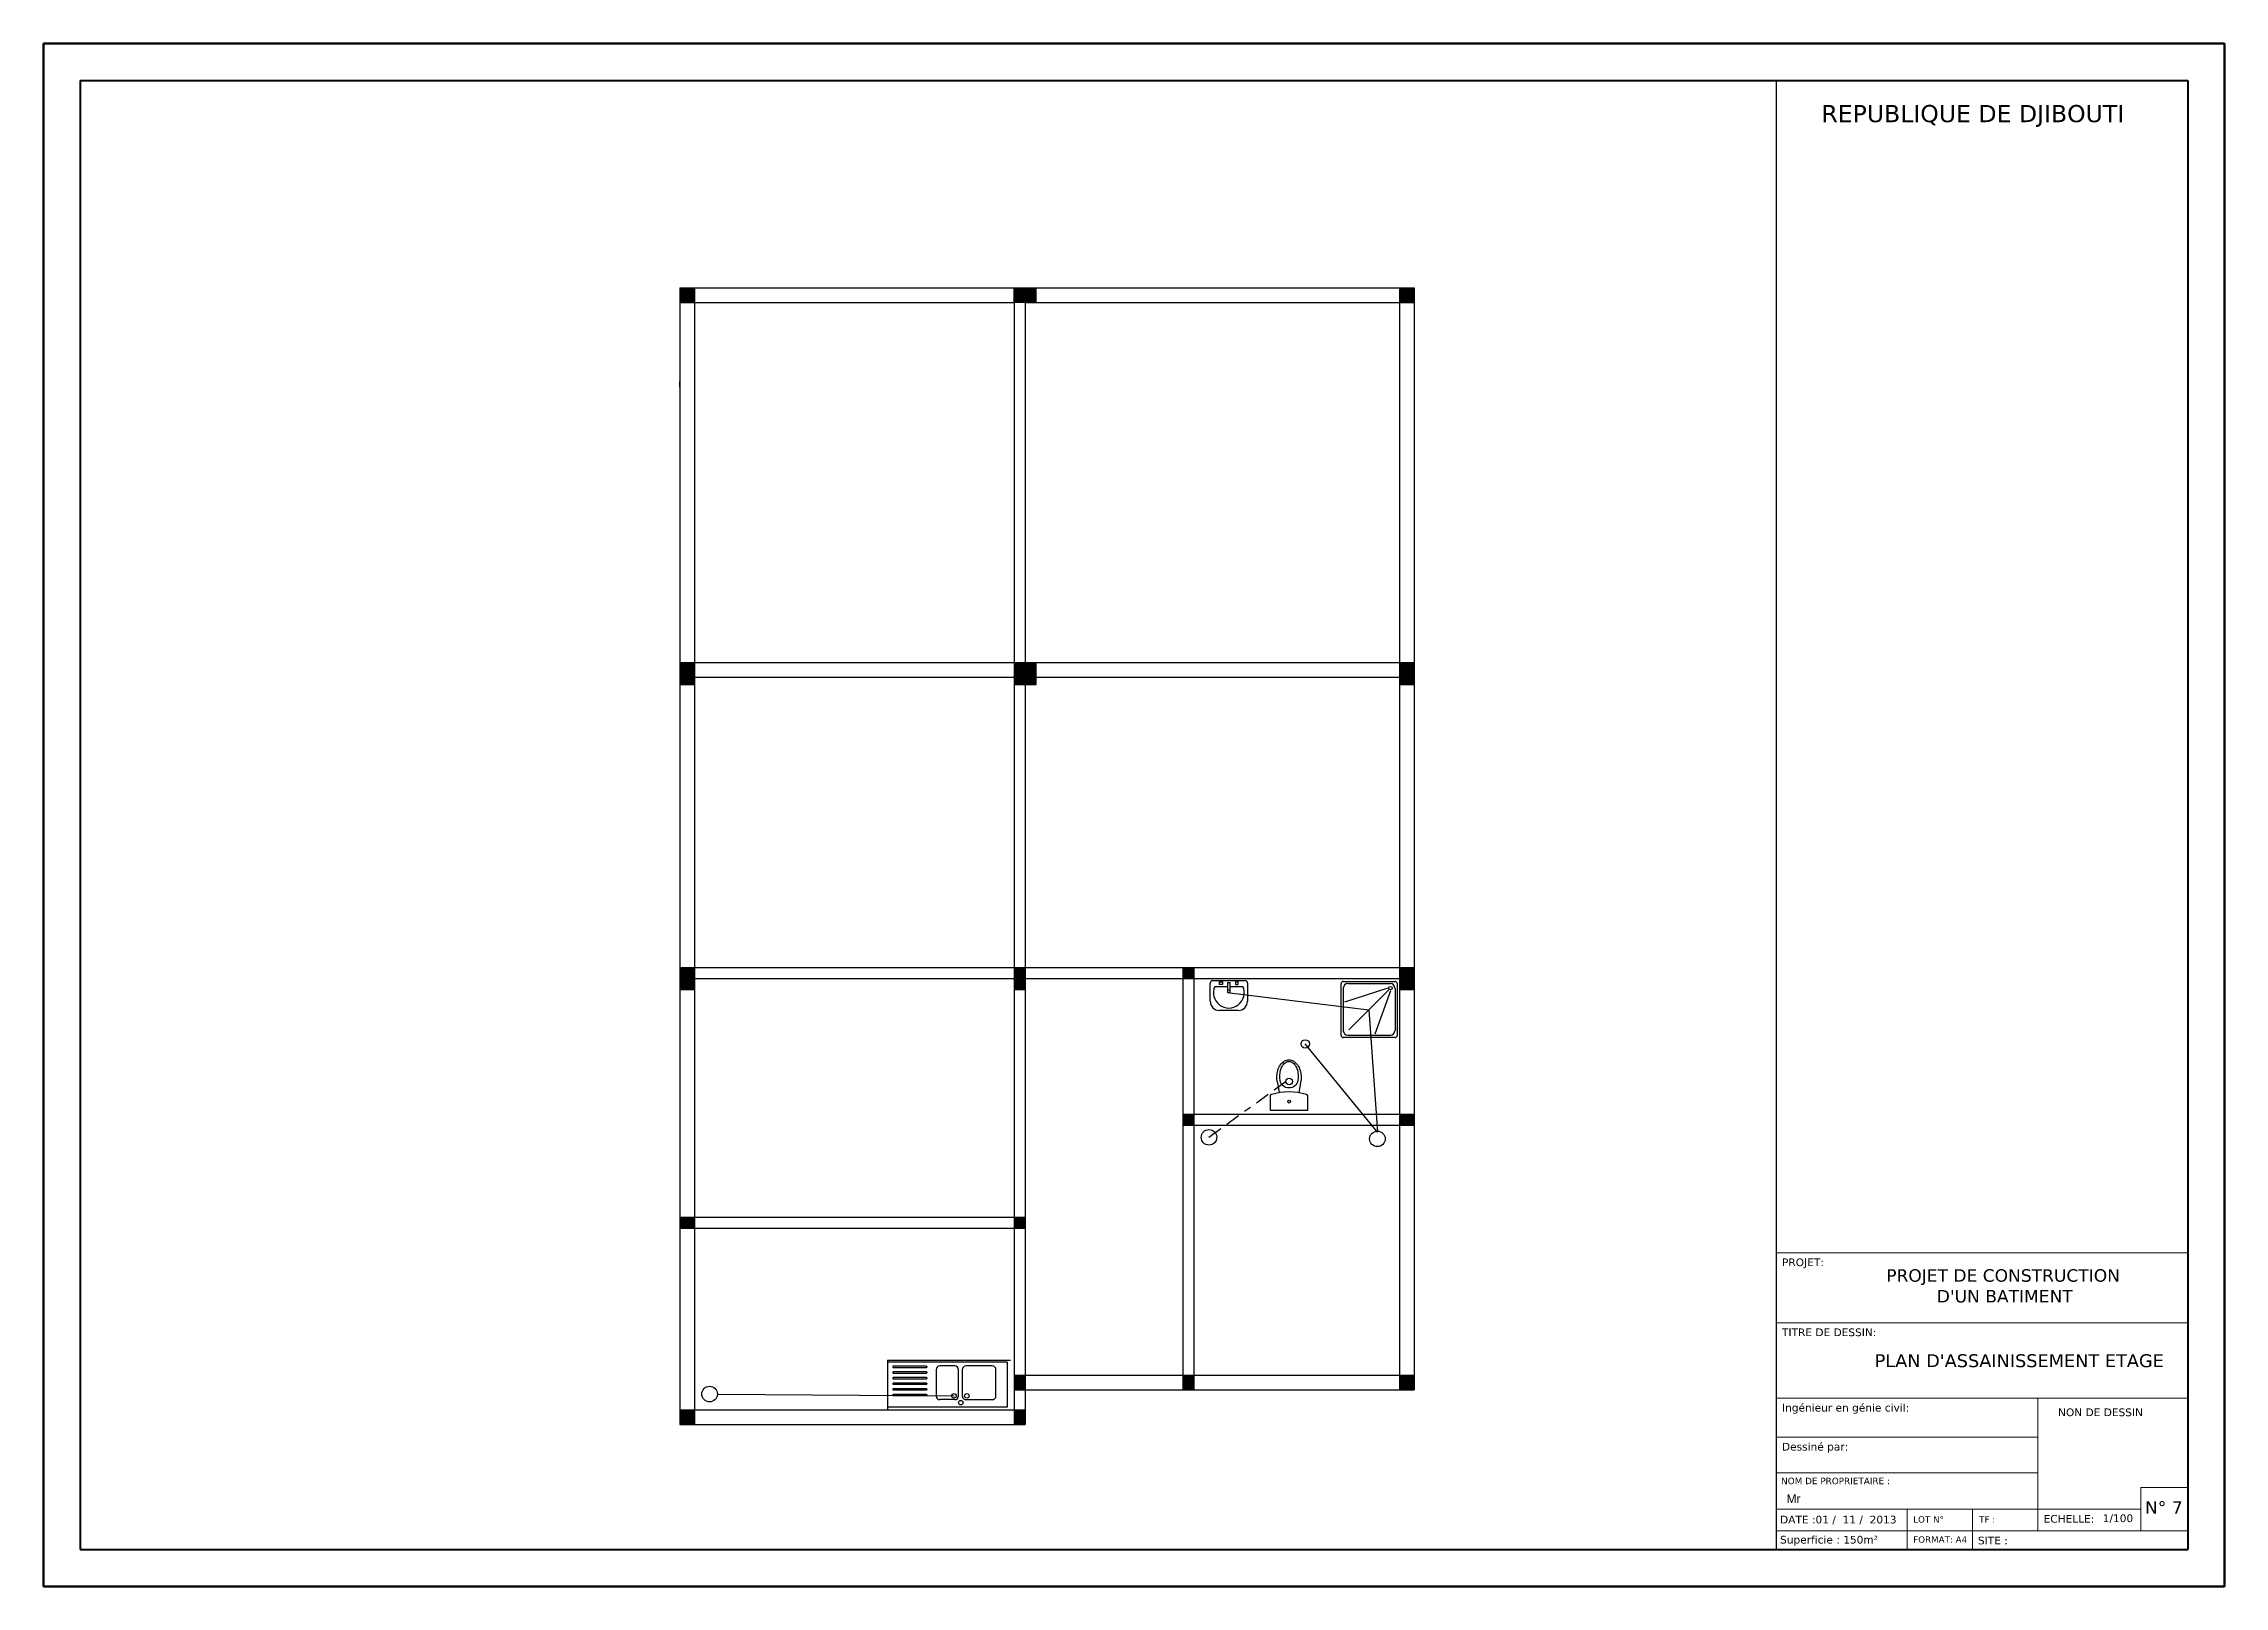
# Model space of a CAD drawing. Extents: x -110 to 3211, y -163 to 893.
# Drawn here: x 2120.76 to 2150.46, y 0.45 to 21.45 of the extents above; entities that cross this region are included whole.
import ezdxf

# ---------------------------------------------------------------- set-up
doc = ezdxf.new("R2010")
doc.units = 0
doc.header["$LTSCALE"] = 0.8
doc.header["$MEASUREMENT"] = 0
doc.linetypes.add('PB-EX41|BORDER4', pattern=[0.4375, 0.125, -0.0625, 0.125, -0.0625, 0, -0.0625])
doc.layers.get('0').update_dxf_attribs({"color": 5, "linetype": 'CONTINUOUS'})
for name, color, linetype in [('COMBLDG', 7, 'CONTINUOUS'), ('ST-SANITAIRE', 180, 'CONTINUOUS'), ('WALL', 6, 'CONTINUOUS')]:
    doc.layers.add(name, color=color, linetype=linetype)

msp = doc.modelspace()

# ---------------------------------------------------------------- texts
at = {"layer": 'COMBLDG', "color": 7, "lineweight": 9, "attachment_point": 1}
for s, insert, char_height, width in [('\\pi1.6214;{\\fVerdana|b0|i0|c0|p34;REPUBLIQUE DE DJIBOUTI}', (2143.346, 20.618, -0.623), 0.23381, 7.52173), ('{\\fVerdana|b0|i0|c0|p34;\\C55;PROJET:}', (2144.431, 4.917, -0.147), 0.10489, 11.75043), ("\\pi1.5704;{\\fVerdana|b0|i0|c0|p34;PROJET DE CONSTRUCTION \\P\\pi2.259;D'UN BATIMENT }", (2144.28, 4.77, 0.603), 0.16932, 6.38547), ('{\\fVerdana|b0|i0|c0|p34;\\C55;TITRE DE DESSIN:}', (2144.431, 3.964, -0.147), 0.10489, 11.75043), ("{\\fVerdana|b0|i0|c0|p34;PLAN D'ASSAINISSEMENT ETAGE}", (2145.693, 3.613, -0.663), 0.17573, 5.65342), ('{\\fVerdana|b0|i0|c0|p34;\\C55;Ingénieur en génie civil:}', (2144.431, 2.938, -0.147), 0.10489, 11.75043), ('{\\fVerdana|b0|i0|c0|p34;NON DE DESSIN}', (2148.191, 2.875, -0.478), 0.10489, 11.75043), ('{\\fVerdana|b0|i0|c0|p34;\\C55;Dessiné par:}', (2144.431, 2.407, -0.323), 0.10489, 11.75043), ('{\\fVerdana|b0|i0|c0|p34;\\C55;NOM DE PROPRIETAIRE :}', (2144.419, 1.932, -0.094), 0.08772, 9.82617), ('{\\fArial|b0|i0|c0|p34; \\fColonna MT|b0|i0|c0|p82; \\H1.143x;Mr }', (2144.415, 1.706, -0.176), 0.10489, 11.75043), ('{\\fVerdana|b0|i0|c0|p34;N° 7}', (2149.374, 1.613, -0.12), 0.1704, 19.08879), ('{\\fVerdana|b0|i0|c0|p34;DATE :01 /  11 /  2013}', (2144.405, 1.415, -0.323), 0.10489, 11.75043), ('{\\fVerdana|b0|i0|c0|p34;LOT N° }', (2146.218, 1.408, -0.228), 0.08651, 9.69138), ('{\\fVerdana|b0|i0|c0|p34;TF : }', (2147.116, 1.408, -0.267), 0.08651, 9.69138), ('{\\fVerdana|b0|i0|c0|p34;ECHELLE:}', (2147.994, 1.425, -0.668), 0.10489, 11.75043), ('{\\fVerdana|b0|i0|c0|p34;1/100}', (2148.799, 1.433, -0.565), 0.10489, 11.75043), ('{\\fVerdana|b0|i0|c0|p34;Superficie : 150m²}', (2144.405, 1.141, -0.32), 0.10489, 11.75043), ('{\\fVerdana|b0|i0|c0|p34;FORMAT: A4}', (2146.218, 1.133, -0.264), 0.08651, 9.69138), ('{\\fVerdana|b0|i0|c0|p34;SITE : }', (2147.099, 1.13, -0.323), 0.10489, 11.75043)]:
    msp.add_mtext(s, dxfattribs=dict(at, insert=insert, char_height=char_height, width=width))

# ---------------------------------------------------------------- linework, layer by layer
at = {"color": 5, "lineweight": 40}
for p, q in [((2121.256, 20.953), (2149.956, 20.953)), ((2121.256, 20.953), (2121.256, 0.953)), ((2149.956, 20.953), (2149.956, 0.953)), ((2121.256, 0.953), (2149.956, 0.953))]:
    msp.add_line(p, q, dxfattribs=at)
for p, q in [((2136.643, 8.42), (2136.643, 8.662)), ((2136.681, 8.701), (2137.115, 8.701)), ((2136.707, 8.62), (2136.885, 8.62)), ((2136.77, 8.646), (2136.77, 8.684)), ((2136.77, 8.684), (2136.809, 8.684)), ((2136.809, 8.646), (2136.77, 8.646)), ((2136.809, 8.684), (2136.809, 8.646)), ((2136.885, 8.671), (2136.911, 8.671)), ((2136.885, 8.531), (2136.885, 8.671)), ((2136.911, 8.671), (2136.911, 8.531)), ((2136.911, 8.62), (2137.089, 8.62)), ((2137.025, 8.684), (2136.987, 8.684)), ((2136.987, 8.684), (2136.987, 8.646)), ((2136.987, 8.646), (2137.025, 8.646)), ((2137.025, 8.646), (2137.025, 8.684)), ((2137.153, 8.662), (2137.153, 8.42)), ((2138.426, 7.954), (2138.426, 8.658)), ((2138.457, 8.689), (2139.161, 8.689)), ((2138.518, 8.658), (2139.099, 8.658)), ((2139.191, 8.658), (2139.191, 7.954)), ((2136.911, 8.569), (2136.885, 8.569)), ((2136.911, 8.531), (2136.885, 8.531)), ((2138.457, 8.016), (2138.457, 8.597)), ((2139.061, 8.597), (2138.472, 8.406)), ((2139.077, 8.574), (2138.533, 8.031)), ((2139.099, 8.559), (2138.885, 7.97)), ((2139.161, 8.597), (2139.161, 8.016)), ((2137.025, 8.293), (2136.77, 8.293)), ((2139.161, 7.924), (2138.457, 7.924)), ((2139.099, 7.954), (2138.518, 7.954)), ((2137.462, 7.129), (2137.462, 6.937)), ((2137.559, 7.312), (2137.583, 7.17)), ((2137.875, 7.312), (2137.851, 7.17)), ((2137.972, 6.937), (2137.972, 7.129)), ((2137.462, 6.937), (2137.972, 6.937)), ((2132.247, 3.533), (2133.922, 3.533)), ((2132.247, 3.533), (2132.247, 2.858)), ((2133.879, 3.505), (2132.247, 3.505)), ((2132.91, 3.403), (2132.91, 3.046)), ((2133.165, 3.454), (2132.961, 3.454)), ((2133.216, 3.046), (2133.216, 3.403)), ((2133.267, 3.403), (2133.267, 3.046)), ((2133.675, 3.454), (2133.318, 3.454)), ((2133.726, 3.046), (2133.726, 3.403)), ((2133.879, 3.505), (2133.879, 2.893)), ((2133.165, 2.995), (2132.961, 2.995)), ((2133.318, 2.995), (2133.675, 2.995)), ((2133.879, 2.893), (2132.247, 2.893))]:
    msp.add_line(p, q)
at = {"color": 5, "lineweight": 100}
msp.add_lwpolyline([(2120.756, 21.453), (2150.456, 21.453), (2150.456, 0.453), (2120.756, 0.453)], close=True, dxfattribs=at)
msp.add_lwpolyline([(2137.559, 7.312, -0.118499), (2137.565, 7.477, -0.081032), (2137.6, 7.551, -0.107012), (2137.657, 7.605, -0.137195), (2137.717, 7.622, -0.137195), (2137.776, 7.605, -0.107012), (2137.833, 7.551, -0.081032), (2137.868, 7.477, -0.118499), (2137.875, 7.312, -0.069003)], format="xyb")
for points in [[(2137.597, 7.337, -0.118499), (2137.603, 7.483, -0.081032), (2137.633, 7.547, -0.107012), (2137.678, 7.589, -0.137195), (2137.717, 7.6, -0.137195), (2137.756, 7.589, -0.107012), (2137.801, 7.547, -0.081032), (2137.831, 7.483, -0.118499), (2137.837, 7.337, -0.820787)], [(2132.334, 3.428, -0.414214), (2132.324, 3.438), (2132.324, 3.444, -0.414214), (2132.334, 3.454), (2132.773, 3.454, -0.414214), (2132.783, 3.444), (2132.783, 3.438, -0.414214), (2132.773, 3.428)], [(2132.334, 3.352, -0.414214), (2132.324, 3.362), (2132.324, 3.367, -0.414214), (2132.334, 3.377), (2132.773, 3.377, -0.414214), (2132.783, 3.367), (2132.783, 3.362, -0.414214), (2132.773, 3.352)], [(2132.334, 3.275, -0.414214), (2132.324, 3.285), (2132.324, 3.291, -0.414214), (2132.334, 3.301), (2132.773, 3.301, -0.414214), (2132.783, 3.291), (2132.783, 3.285, -0.414214), (2132.773, 3.275)], [(2132.334, 3.199, -0.414214), (2132.324, 3.209), (2132.324, 3.214, -0.414214), (2132.334, 3.224), (2132.773, 3.224, -0.414214), (2132.783, 3.214), (2132.783, 3.209, -0.414214), (2132.773, 3.199)], [(2132.334, 3.122, -0.414214), (2132.324, 3.132), (2132.324, 3.138, -0.414214), (2132.334, 3.148), (2132.773, 3.148, -0.414214), (2132.783, 3.138), (2132.783, 3.132, -0.414214), (2132.773, 3.122)], [(2132.334, 3.046, -0.414214), (2132.324, 3.056), (2132.324, 3.061, -0.414214), (2132.334, 3.071), (2132.773, 3.071, -0.414214), (2132.783, 3.061), (2132.783, 3.056, -0.414214), (2132.773, 3.046)]]:
    msp.add_lwpolyline(points, format="xyb", close=True)
for centre, radius in [((2139.099, 8.597), 0.023), ((2137.938, 7.837), 0.0573), ((2137.719, 7.325), 0.045), ((2137.719, 7.052), 0.02), ((2136.627, 6.566), 0.106), ((2138.921, 6.545), 0.106), ((2129.826, 3.071), 0.106), ((2133.155, 3.046), 0.0306), ((2133.247, 2.954), 0.0306), ((2133.329, 3.046), 0.0306)]:
    msp.add_circle(centre, radius)
for centre, radius, start, end in [((2136.681, 8.662), 0.0382, 90, 180), ((2136.898, 8.535), 0.209, 156.067, 23.933), ((2137.115, 8.662), 0.0382, 0, 90), ((2138.457, 8.658), 0.0306, 90, 180), ((2138.518, 8.597), 0.0612, 90, 180), ((2139.099, 8.597), 0.0612, 0, 90), ((2139.161, 8.658), 0.0306, 0, 90), ((2136.77, 8.42), 0.127, 180, 270), ((2137.025, 8.42), 0.127, 270, 0), ((2138.457, 7.954), 0.0306, 180, 270), ((2138.518, 8.016), 0.0612, 180, 270), ((2139.099, 8.016), 0.0612, 270, 0), ((2139.161, 7.954), 0.0306, 270, 0), ((2137.48, 7.129), 0.0185, 90.0033, 180.0033), ((2137.717, 6.394), 0.789, 72.57, 107.4367), ((2137.953, 7.129), 0.0185, 0.0033, 90.0033), ((2132.961, 3.403), 0.051, 90, 180), ((2133.165, 3.403), 0.051, 0, 90), ((2133.318, 3.403), 0.051, 90, 180), ((2133.675, 3.403), 0.051, 0, 90), ((2132.961, 3.046), 0.051, 180, 270), ((2133.165, 3.046), 0.051, 270, 0), ((2133.318, 3.046), 0.051, 180, 270), ((2133.675, 3.046), 0.051, 270, 0)]:
    msp.add_arc(centre, radius, start, end)
at = {"layer": 'COMBLDG', "color": 7, "lineweight": 30}
msp.add_line((2144.357, 0.953), (2144.357, 20.953), dxfattribs=at)
at = {"layer": 'COMBLDG', "color": 7, "lineweight": 9}
for p, q in [((2144.357, 4.995, 0.176), (2149.956, 4.995, -0.565)), ((2144.357, 4.042, 0.176), (2149.956, 4.042, -0.565)), ((2144.357, 3.016, 0.176), (2149.956, 3.016, -0.565)), ((2147.914, 3.016, -0.295), (2147.914, 1.208, -0.532)), ((2144.357, 2.485, 0), (2147.914, 2.485, -0.47)), ((2144.357, 1.997, 0.176), (2147.914, 1.997, -0.295)), ((2149.317, 1.797, -1.065), (2149.956, 1.797, -1.13)), ((2149.317, 1.797, 0), (2149.317, 1.208, 0)), ((2144.357, 1.502), (2149.317, 1.502, -0.5)), ((2146.135, 1.502, 0.039), (2146.135, 0.953, -0.033)), ((2147.024, 0.953, 0), (2147.024, 1.502, 0)), ((2144.357, 1.208, 0), (2149.956, 1.208))]:
    msp.add_line(p, q, dxfattribs=at)
at = {"layer": 'ST-SANITAIRE', "color": 1, "lineweight": 30, "ltscale": 0.3}
for p, q in [((2136.911, 8.531), (2138.805, 8.303)), ((2138.805, 8.303), (2138.921, 6.637)), ((2138.921, 6.637), (2137.938, 7.837)), ((2129.932, 3.071), (2133.155, 3.046))]:
    msp.add_line(p, q, dxfattribs=at)
at = {"layer": 'ST-SANITAIRE', "color": 6, "linetype": 'PB-EX41|BORDER4', "lineweight": 30, "ltscale": 2}
msp.add_line((2136.627, 6.566), (2137.717, 7.361), dxfattribs=at)
at = {"layer": 'WALL', "color": 7}
for p, q in [((2129.421, 18.129), (2129.421, 2.658)), ((2129.421, 18.129), (2139.421, 18.129)), ((2129.421, 18.129), (2129.421, 2.658)), ((2129.621, 18.129), (2129.621, 2.658)), ((2133.972, 18.129), (2133.972, 2.658)), ((2133.972, 17.929), (2133.972, 18.129)), ((2134.272, 17.929), (2134.272, 18.129)), ((2139.221, 18.129), (2139.221, 3.129)), ((2139.421, 18.129), (2139.421, 7.779)), ((2129.421, 17.929), (2133.972, 17.929)), ((2134.122, 17.929), (2133.972, 17.929)), ((2134.122, 17.929), (2133.972, 17.929)), ((2134.122, 17.929), (2139.421, 17.929)), ((2134.122, 17.929), (2134.122, 13.029)), ((2139.221, 17.929), (2139.421, 17.929)), ((2129.421, 16.929), (2129.421, 16.854)), ((2129.421, 16.929), (2129.421, 16.854)), ((2129.421, 16.779), (2129.421, 16.854)), ((2129.421, 16.779), (2129.421, 16.854)), ((2129.421, 13.029), (2139.421, 13.029)), ((2129.621, 12.829), (2133.972, 12.829)), ((2134.272, 12.729), (2134.272, 13.029)), ((2134.272, 12.829), (2139.221, 12.829)), ((2129.421, 12.729), (2129.621, 12.729)), ((2133.972, 12.729), (2134.272, 12.729)), ((2134.122, 12.729), (2134.122, 2.658)), ((2139.221, 12.729), (2139.421, 12.729)), ((2129.421, 8.879), (2139.421, 8.879)), ((2129.621, 8.729), (2133.972, 8.729)), ((2133.972, 8.879), (2134.122, 8.879)), ((2134.122, 8.729), (2139.221, 8.729)), ((2136.271, 8.879), (2136.271, 3.129)), ((2136.421, 8.879), (2136.421, 3.129)), ((2129.421, 8.579), (2129.621, 8.579)), ((2133.972, 8.579), (2134.122, 8.579)), ((2139.221, 8.579), (2139.421, 8.579)), ((2139.421, 7.779), (2139.421, 3.129)), ((2136.271, 6.879), (2139.421, 6.879)), ((2136.271, 6.729), (2139.421, 6.729)), ((2129.421, 5.479), (2134.122, 5.479)), ((2129.421, 5.329), (2134.122, 5.329)), ((2133.972, 3.329), (2139.421, 3.329)), ((2133.972, 3.129), (2139.421, 3.129)), ((2129.421, 2.858), (2134.122, 2.858)), ((2129.421, 2.658), (2134.122, 2.658))]:
    msp.add_line(p, q, dxfattribs=at)
for points in [[(2129.421, 17.929), (2129.621, 17.929), (2129.421, 18.129), (2129.621, 18.129)], [(2133.972, 17.929), (2134.272, 17.929), (2133.972, 18.129), (2134.272, 18.129)], [(2139.221, 17.929), (2139.421, 17.929), (2139.221, 18.129), (2139.421, 18.129)], [(2129.421, 12.729), (2129.621, 12.729), (2129.421, 13.029), (2129.621, 13.029)], [(2133.972, 12.729), (2134.272, 12.729), (2133.972, 13.029), (2134.272, 13.029)], [(2139.221, 12.729), (2139.421, 12.729), (2139.221, 13.029), (2139.421, 13.029)], [(2129.421, 8.879), (2129.621, 8.879), (2129.421, 8.579), (2129.621, 8.579)], [(2133.972, 8.879), (2134.122, 8.879), (2133.972, 8.579), (2134.122, 8.579)], [(2136.271, 8.879), (2136.421, 8.879), (2136.271, 8.729), (2136.421, 8.729)], [(2139.221, 8.879), (2139.421, 8.879), (2139.221, 8.579), (2139.421, 8.579)], [(2136.271, 6.729), (2136.421, 6.729), (2136.271, 6.879), (2136.421, 6.879)], [(2139.221, 6.729), (2139.421, 6.729), (2139.221, 6.879), (2139.421, 6.879)], [(2129.421, 5.329), (2129.621, 5.329), (2129.421, 5.479), (2129.621, 5.479)], [(2133.972, 5.479), (2134.122, 5.479), (2133.972, 5.329), (2134.122, 5.329)], [(2133.972, 3.129), (2134.122, 3.129), (2133.972, 3.329), (2134.122, 3.329)], [(2136.271, 3.129), (2136.421, 3.129), (2136.271, 3.329), (2136.421, 3.329)], [(2139.221, 3.129), (2139.421, 3.129), (2139.221, 3.329), (2139.421, 3.329)], [(2129.421, 2.658), (2129.621, 2.658), (2129.421, 2.858), (2129.621, 2.858)], [(2133.972, 2.658), (2134.122, 2.658), (2133.972, 2.858), (2134.122, 2.858)]]:
    msp.add_solid(points, dxfattribs=at)

msp.set_redraw_order([(e.dxf.handle, doc.entitydb.next_handle()) for e in msp.query("TEXT MTEXT ATTDEF DIMENSION ARC_DIMENSION")])  # texts and dimensions are drawn at this point

doc.saveas('drawing.dxf')
